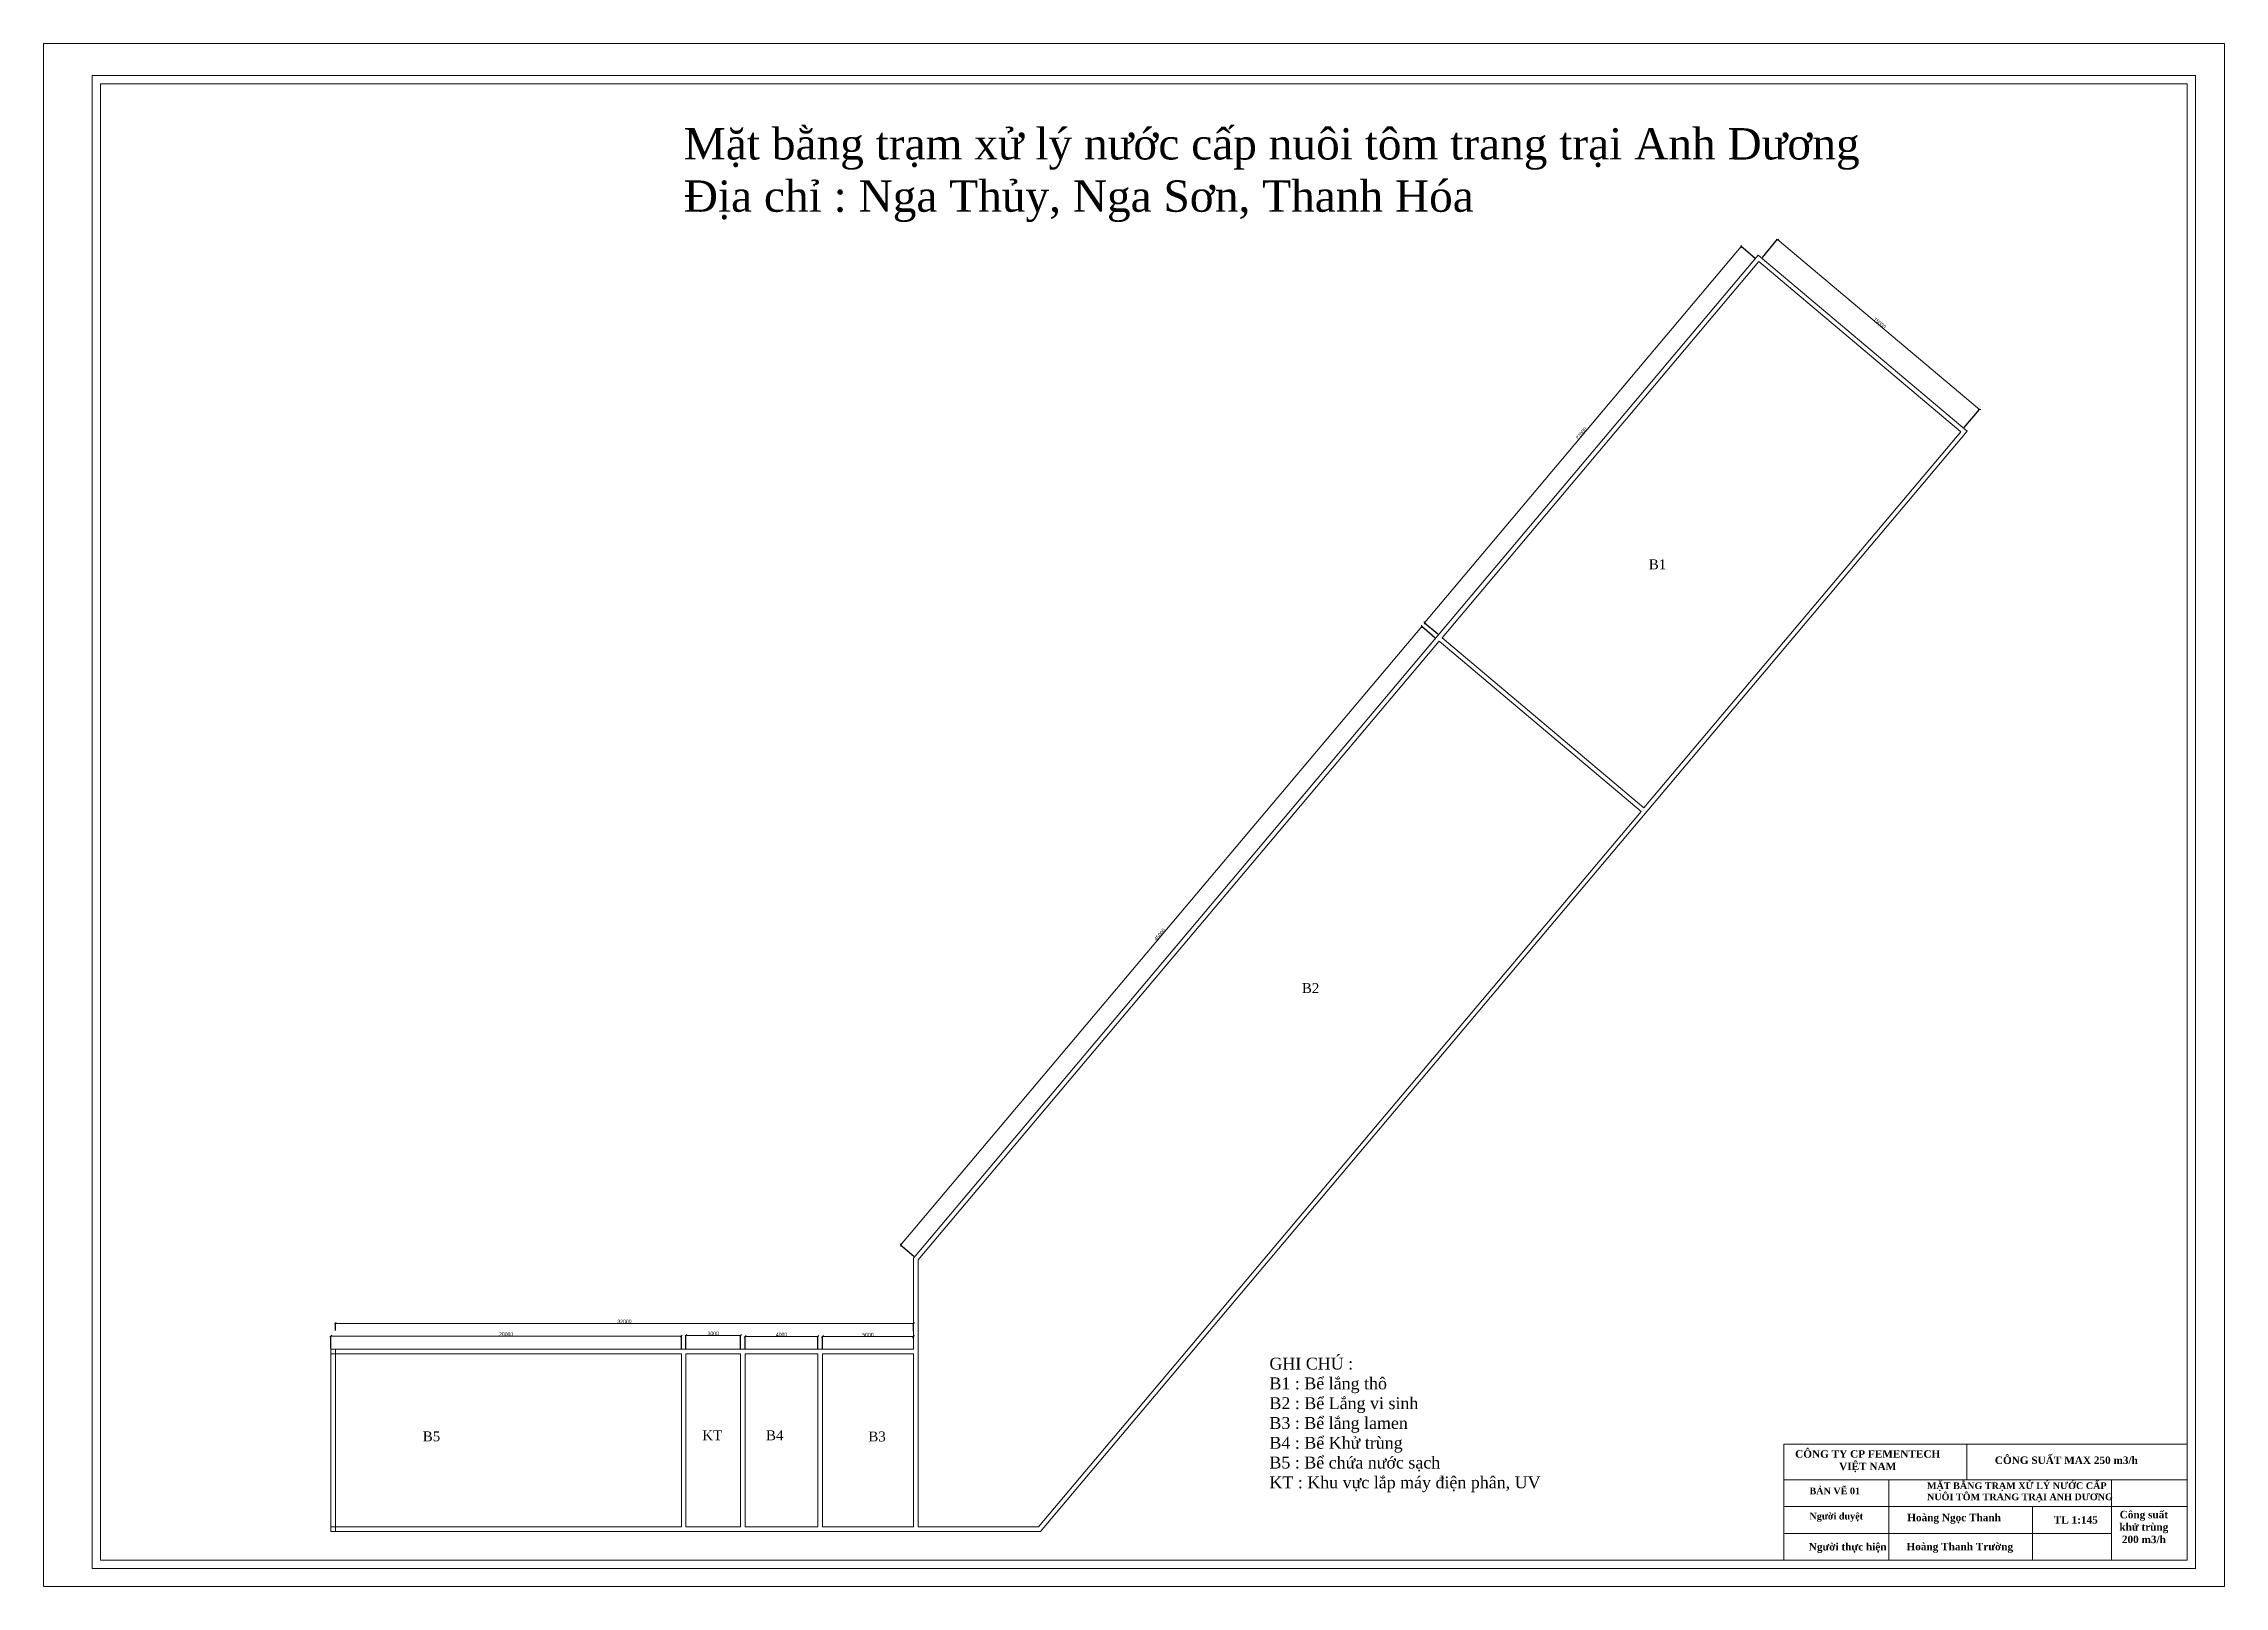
# Model space of a CAD drawing. Header units: millimetres. Extents: x 206353 to 629410, y -310207 to -126865.
# Drawn here: x 452125 to 571888, y -211546 to -126865 of the extents above; entities that cross this region are included whole.
import ezdxf

# ---------------------------------------------------------------- set-up
doc = ezdxf.new("R2010")
doc.units = ezdxf.units.MM
doc.header["$LTSCALE"] = 10
doc.header["$MEASUREMENT"] = 0
doc.layers.add('bao quanh', color=255, linetype='Continuous')
doc.layers.add('NETCHINH', color=1, linetype='Continuous', lineweight=50)
doc.styles.add('Annotative', font='arial.ttf')
doc.styles.add('CHU', font='times.ttf', dxfattribs={"height": 700})
doc.styles.add('dim', font='vnroman5.shx')
doc.dimstyles.new('iso', dxfattribs={"dimtxt": 200, "dimasz": 100, "dimexe": 2, "dimexo": 300, "dimgap": 1, "dimtad": 1, "dimtoh": 1, "dimdec": 0, "dimzin": 0, "dimdsep": 46, "dimtxsty": 'Annotative', "dimblk": 'OBLIQUE', "dimcen": 0.05, "dimclrt": 4, "dimadec": 0, "dimazin": 0, "dimtfac": 1, "dimtdec": 0, "dimtix": 1, "dimtmove": 2, "dimatfit": 3, "dimfxl": 1, "dimtolj": 1, "dimtzin": 0, "dimlwd": 5, "dimlwe": -1, "dimarcsym": 0})

msp = doc.modelspace()

# ---------------------------------------------------------------- texts
at = {"layer": 'bao quanh', "color": 2, "linetype": 'ByBlock', "lineweight": 5, "ltscale": 300, "attachment_point": 1, "style": 'dim'}
for s, width, insert, char_height in [('{\\fTimes New Roman|b0|i0|c0|p18;Mặt bằng trạm xử lý nước cấp nuôi tôm trang trại Anh Dương\\PĐịa chỉ : Nga Thủy, Nga Sơn, Thanh Hóa}', 61889.897, (487280.1, -131503.3), 1720.889), ('{\\fTimes New Roman|b0|i0|c0|p18;\\PB1}', 9477.405, (540278.3, -154268.6), 543.21), ('{\\fTimes New Roman|b0|i0|c0|p18;\\PB2}', 9477.405, (521225.6, -177528.6), 543.21), ('{\\fTimes New Roman|b0|i0|c0|p18;GHI CHÚ :\\PB1 : Bể lắng thô\\PB2 : Bể Lắng vi sinh\\PB3 : Bể lắng lamen \\PB4 : Bể Khử trùng\\PB5 : Bể chứa nước sạch\\PKT : Khu vực lắp máy điện phân, UV}', 16490.956, (519444.4, -198992.3), 651.852), ('{\\fTimes New Roman|b0|i0|c0|p18;\\PB5}', 9477.405, (472946.8, -202134.2), 543.21), ('{\\fTimes New Roman|b0|i0|c0|p18;KT}', 9477.405, (488298.9, -202983.2), 543.21), ('{\\fTimes New Roman|b0|i0|c0|p18;\\PB4}', 9477.405, (491798.3, -202077.8), 543.21), ('{\\fTimes New Roman|b0|i0|c0|p18;\\PB3}', 9477.405, (497419.8, -202140.5), 543.21)]:
    msp.add_mtext_dynamic_manual_height_columns(s, width=width, gutter_width=1, heights=[0], dxfattribs=dict(at, insert=insert, char_height=char_height))
at = {"layer": 'NETCHINH', "lineweight": 5, "style": 'CHU'}
for s, insert, char_height, width, attachment_point in [('{\\fTimes New Roman|b1|i0|c0|p18;CÔNG TY CP FEMENTECH VIỆT NAM}', (552299.8, -204072.9), 408.575, 9142.89, 2), ('{\\fTimes New Roman|b1|i0|c0|p18;CÔNG SUẤT MAX 250 m3/h}', (563208.6, -204417.5), 408.575, 10529.843, 2), ('{\\fTimes New Roman|b1|i0|c0|p18;MẶT BẰNG TRẠM XỬ LÝ NƯỚC CẤP NUÔI TÔM TRANG TRẠI ANH DƯƠNG}', (555555.4, -205837.5), 367.718, 10387.94, 1), ('{\\fTimes New Roman|b1|i0|c0|p18;BẢN VẼ 01}', (549102.9, -206125.5), 367.718, 3904.085, 1), ('{\\fTimes New Roman|b1|i0|c0|p18;Người duyệt}', (549102.9, -207506.8), 367.718, 3904.085, 1), ('{\\fTimes New Roman|b1|i0|c0|p18;Hoàng Ngọc Thanh}', (554471, -207562.5), 408.575, 12508.828, 1), ('{\\fTimes New Roman|b1|i0|c0|p18;TL 1:145}', (562518.7, -207694), 408.575, 3904.085, 1), ('{\\fTimes New Roman|b1|i0|c0|p18;Công suất \\Pkhử trùng\\P200 m3/h}', (567465.4, -207401.5), 408.575, 10529.843, 2), ('{\\fTimes New Roman|b1|i0|c0|p18;Người thực hiện}', (549065.1, -209167.2), 408.575, 5141.948, 1), ('{\\fTimes New Roman|b1|i0|c0|p18;Hoàng Thanh Trường}', (554428.6, -209156.8), 408.575, 6483.748, 1)]:
    msp.add_mtext(s, dxfattribs=dict(at, insert=insert, char_height=char_height, width=width, attachment_point=attachment_point))

# ---------------------------------------------------------------- blocks, each defined once
blk = doc.blocks.new('_Oblique')
at = {"color": 0, "linetype": 'ByBlock', "lineweight": -2}
blk.add_line((-0.5, -0.5), (0.5, 0.5), dxfattribs=at)
blk = doc.blocks.new('*D96')
at = {"layer": 'bao quanh', "color": 0, "ltscale": 300, "transparency": 16777216}
for p, q in [((494899, -198484), (494899, -197832)), ((499899, -197934), (499899, -197832))]:
    blk.add_line(p, q, dxfattribs=at)
at = {"layer": 'bao quanh', "color": 0, "lineweight": 5, "ltscale": 300, "transparency": 16777216}
blk.add_line((494899, -197834), (499899, -197834), dxfattribs=at)
at = {"layer": 'Defpoints', "color": 0, "linetype": 'ByBlock', "lineweight": 5, "ltscale": 300, "transparency": 16777216}
for p in [(494899, -198784), (499899, -197834), (499899, -198234)]:
    blk.add_point(p, dxfattribs=at)
at = {"layer": 'bao quanh', "color": 0, "linetype": 'ByBlock', "lineweight": 5, "ltscale": 300, "transparency": 16777216, "xscale": 100, "yscale": 100, "zscale": 100, "rotation": 180}
blk.add_blockref('_Oblique', (494899, -197834), dxfattribs=at)
at = {"layer": 'bao quanh', "color": 0, "linetype": 'ByBlock', "lineweight": 5, "ltscale": 300, "transparency": 16777216, "xscale": 100, "yscale": 100, "zscale": 100}
blk.add_blockref('_Oblique', (499899, -197834), dxfattribs=at)
at = {"layer": 'bao quanh', "color": 4, "linetype": 'ByBlock', "lineweight": 5, "ltscale": 300, "transparency": 16777216, "insert": (497399, -197731), "char_height": 200, "attachment_point": 5, "style": 'Annotative'}
blk.add_mtext('\\A1;5000', dxfattribs=at)
blk = doc.blocks.new('*D97')
at = {"layer": 'bao quanh', "color": 0, "ltscale": 300, "transparency": 16777216}
for p, q in [((490649, -198484), (490649, -197826)), ((494649, -198484), (494649, -197826))]:
    blk.add_line(p, q, dxfattribs=at)
at = {"layer": 'bao quanh', "color": 0, "lineweight": 5, "ltscale": 300, "transparency": 16777216}
blk.add_line((494649, -197828), (490649, -197828), dxfattribs=at)
at = {"layer": 'Defpoints', "color": 0, "linetype": 'ByBlock', "lineweight": 5, "ltscale": 300, "transparency": 16777216}
for p in [(490649, -197828), (490649, -198784), (494649, -198784)]:
    blk.add_point(p, dxfattribs=at)
at = {"layer": 'bao quanh', "color": 0, "linetype": 'ByBlock', "lineweight": 5, "ltscale": 300, "transparency": 16777216, "xscale": 100, "yscale": 100, "zscale": 100, "rotation": 180}
blk.add_blockref('_Oblique', (490649, -197828), dxfattribs=at)
at = {"layer": 'bao quanh', "color": 0, "linetype": 'ByBlock', "lineweight": 5, "ltscale": 300, "transparency": 16777216, "xscale": 100, "yscale": 100, "zscale": 100}
blk.add_blockref('_Oblique', (494649, -197828), dxfattribs=at)
at = {"layer": 'bao quanh', "color": 4, "linetype": 'ByBlock', "lineweight": 5, "ltscale": 300, "transparency": 16777216, "insert": (492649, -197724), "char_height": 200, "attachment_point": 5, "style": 'Annotative'}
blk.add_mtext('\\A1;4000', dxfattribs=at)
blk = doc.blocks.new('*D98')
at = {"layer": 'bao quanh', "color": 0, "ltscale": 300, "transparency": 16777216}
for p, q in [((487399, -198484), (487399, -197765)), ((490399, -198484), (490399, -197765))]:
    blk.add_line(p, q, dxfattribs=at)
at = {"layer": 'bao quanh', "color": 0, "lineweight": 5, "ltscale": 300, "transparency": 16777216}
blk.add_line((490399, -197767), (487399, -197767), dxfattribs=at)
at = {"layer": 'Defpoints', "color": 0, "linetype": 'ByBlock', "lineweight": 5, "ltscale": 300, "transparency": 16777216}
for p in [(487399, -197767), (487399, -198784), (490399, -198784)]:
    blk.add_point(p, dxfattribs=at)
at = {"layer": 'bao quanh', "color": 0, "linetype": 'ByBlock', "lineweight": 5, "ltscale": 300, "transparency": 16777216, "xscale": 100, "yscale": 100, "zscale": 100, "rotation": 180}
blk.add_blockref('_Oblique', (487399, -197767), dxfattribs=at)
at = {"layer": 'bao quanh', "color": 0, "linetype": 'ByBlock', "lineweight": 5, "ltscale": 300, "transparency": 16777216, "xscale": 100, "yscale": 100, "zscale": 100}
blk.add_blockref('_Oblique', (490399, -197767), dxfattribs=at)
at = {"layer": 'bao quanh', "color": 4, "linetype": 'ByBlock', "lineweight": 5, "ltscale": 300, "transparency": 16777216, "insert": (488899, -197663), "char_height": 200, "attachment_point": 5, "style": 'Annotative'}
blk.add_mtext('\\A1;3000', dxfattribs=at)
blk = doc.blocks.new('*D99')
at = {"layer": 'bao quanh', "color": 0, "ltscale": 300, "transparency": 16777216}
for p, q in [((467899, -198484), (467899, -197809)), ((487149, -198484), (487149, -197809))]:
    blk.add_line(p, q, dxfattribs=at)
at = {"layer": 'bao quanh', "color": 0, "lineweight": 5, "ltscale": 300, "transparency": 16777216}
blk.add_line((487149, -197811), (467899, -197811), dxfattribs=at)
at = {"layer": 'Defpoints', "color": 0, "linetype": 'ByBlock', "lineweight": 5, "ltscale": 300, "transparency": 16777216}
for p in [(467899, -197811), (467899, -198784), (487149, -198784)]:
    blk.add_point(p, dxfattribs=at)
at = {"layer": 'bao quanh', "color": 0, "linetype": 'ByBlock', "lineweight": 5, "ltscale": 300, "transparency": 16777216, "xscale": 100, "yscale": 100, "zscale": 100, "rotation": 180}
blk.add_blockref('_Oblique', (467899, -197811), dxfattribs=at)
at = {"layer": 'bao quanh', "color": 0, "linetype": 'ByBlock', "lineweight": 5, "ltscale": 300, "transparency": 16777216, "xscale": 100, "yscale": 100, "zscale": 100}
blk.add_blockref('_Oblique', (487149, -197811), dxfattribs=at)
at = {"layer": 'bao quanh', "color": 4, "linetype": 'ByBlock', "lineweight": 5, "ltscale": 300, "transparency": 16777216, "insert": (477524, -197708), "char_height": 200, "attachment_point": 5, "style": 'Annotative'}
blk.add_mtext('\\A1;20000', dxfattribs=at)
blk = doc.blocks.new('*D100')
at = {"layer": 'bao quanh', "color": 0, "ltscale": 300, "transparency": 16777216}
for p, q in [((468149, -197495), (468149, -197106)), ((499899, -197534), (499899, -197106))]:
    blk.add_line(p, q, dxfattribs=at)
at = {"layer": 'bao quanh', "color": 0, "lineweight": 5, "ltscale": 300, "transparency": 16777216}
blk.add_line((499899, -197108), (468149, -197108), dxfattribs=at)
at = {"layer": 'Defpoints', "color": 0, "linetype": 'ByBlock', "lineweight": 5, "ltscale": 300, "transparency": 16777216}
for p in [(468149, -197108), (468149, -197795), (499899, -197834)]:
    blk.add_point(p, dxfattribs=at)
at = {"layer": 'bao quanh', "color": 0, "linetype": 'ByBlock', "lineweight": 5, "ltscale": 300, "transparency": 16777216, "xscale": 100, "yscale": 100, "zscale": 100, "rotation": 180}
blk.add_blockref('_Oblique', (468149, -197108), dxfattribs=at)
at = {"layer": 'bao quanh', "color": 0, "linetype": 'ByBlock', "lineweight": 5, "ltscale": 300, "transparency": 16777216, "xscale": 100, "yscale": 100, "zscale": 100}
blk.add_blockref('_Oblique', (499899, -197108), dxfattribs=at)
at = {"layer": 'bao quanh', "color": 4, "linetype": 'ByBlock', "lineweight": 5, "ltscale": 300, "transparency": 16777216, "insert": (484024, -197005), "char_height": 200, "attachment_point": 5, "style": 'Annotative'}
blk.add_mtext('\\A1;32000', dxfattribs=at)
blk = doc.blocks.new('*D101')
at = {"layer": 'bao quanh', "color": 0, "lineweight": 5, "ltscale": 300, "transparency": 16777216}
blk.add_line((545348, -138005), (527951, -158653), dxfattribs=at)
at = {"layer": 'bao quanh', "color": 0, "ltscale": 300, "transparency": 16777216}
for p, q in [((546094, -138633), (545347, -138004)), ((528696, -159281), (527949, -158651))]:
    blk.add_line(p, q, dxfattribs=at)
at = {"layer": 'Defpoints', "color": 0, "linetype": 'ByBlock', "lineweight": 5, "ltscale": 300, "transparency": 16777216}
for p in [(546323, -138826), (527951, -158653), (528925, -159474)]:
    blk.add_point(p, dxfattribs=at)
at = {"layer": 'bao quanh', "color": 0, "linetype": 'ByBlock', "lineweight": 5, "ltscale": 300, "transparency": 16777216, "xscale": 100, "yscale": 100, "zscale": 100}
for p, rotation in [((545348, -138005), 49.88268332189499), ((527951, -158653), 229.882683321895)]:
    blk.add_blockref('_Oblique', p, dxfattribs=dict(at, rotation=rotation))
at = {"layer": 'bao quanh', "color": 4, "linetype": 'ByBlock', "lineweight": 5, "ltscale": 300, "transparency": 16777216, "insert": (536571, -148262), "char_height": 200, "attachment_point": 5, "rotation": 49.88268, "style": 'Annotative'}
blk.add_mtext('\\A1;27000', dxfattribs=at)
blk = doc.blocks.new('*D102')
at = {"layer": 'bao quanh', "color": 0, "lineweight": 5, "ltscale": 300, "transparency": 16777216}
blk.add_line((527807, -158859), (499192, -192819), dxfattribs=at)
at = {"layer": 'bao quanh', "color": 0, "ltscale": 300, "transparency": 16777216}
for p, q in [((528535, -159472), (527805, -158857)), ((499920, -193432), (499190, -192818))]:
    blk.add_line(p, q, dxfattribs=at)
at = {"layer": 'Defpoints', "color": 0, "linetype": 'ByBlock', "lineweight": 5, "ltscale": 300, "transparency": 16777216}
for p in [(528764, -159665), (499192, -192819), (500149, -193626)]:
    blk.add_point(p, dxfattribs=at)
at = {"layer": 'bao quanh', "color": 0, "linetype": 'ByBlock', "lineweight": 5, "ltscale": 300, "transparency": 16777216, "xscale": 100, "yscale": 100, "zscale": 100}
for p, rotation in [((527807, -158859), 49.88268332189507), ((499192, -192819), 229.8826833218951)]:
    blk.add_blockref('_Oblique', p, dxfattribs=dict(at, rotation=rotation))
at = {"layer": 'bao quanh', "color": 4, "linetype": 'ByBlock', "lineweight": 5, "ltscale": 300, "transparency": 16777216, "insert": (513421, -175772), "char_height": 200, "attachment_point": 5, "rotation": 49.88268, "style": 'Annotative'}
blk.add_mtext('\\A1;45000', dxfattribs=at)
blk = doc.blocks.new('*D103')
at = {"layer": 'bao quanh', "color": 0, "ltscale": 300, "transparency": 16777216}
for p, q in [((546516, -138597), (547352, -137605)), ((557605, -147940), (558440, -146949))]:
    blk.add_line(p, q, dxfattribs=at)
at = {"layer": 'bao quanh', "color": 0, "lineweight": 5, "ltscale": 300, "transparency": 16777216}
blk.add_line((547350, -137607), (558439, -146950), dxfattribs=at)
at = {"layer": 'Defpoints', "color": 0, "linetype": 'ByBlock', "lineweight": 5, "ltscale": 300, "transparency": 16777216}
for p in [(546323, -138826), (558439, -146950), (557411, -148170)]:
    blk.add_point(p, dxfattribs=at)
at = {"layer": 'bao quanh', "color": 0, "linetype": 'ByBlock', "lineweight": 5, "ltscale": 300, "transparency": 16777216, "xscale": 100, "yscale": 100, "zscale": 100}
for p, rotation in [((547350, -137607), 139.8826833218953), ((558439, -146950), 319.8826833218953)]:
    blk.add_blockref('_Oblique', p, dxfattribs=dict(at, rotation=rotation))
at = {"layer": 'bao quanh', "color": 4, "linetype": 'ByBlock', "lineweight": 5, "ltscale": 300, "transparency": 16777216, "insert": (552961, -142200), "char_height": 200, "attachment_point": 5, "rotation": 319.88268, "style": 'Annotative'}
blk.add_mtext('\\A1;15000', dxfattribs=at)

# ---------------------------------------------------------------- dimensions: what is measured, and where the dimension line sits
at = {"layer": 'bao quanh', "color": 2, "linetype": 'ByBlock', "lineweight": 5, "ltscale": 300}
for p1, p2, distance, text, picture, middle in [((546322.9, -138826.4), (557411.5, -148169.5), 1594.6, '15000', '*D103', (552961.2, -142199.7)), ((528764.3, -159665.2), (500149.3, -193625.7), -1251.9, '45000', '*D102', (513420.5, -175772.3))]:
    dim = msp.add_aligned_dim(p1=p1, p2=p2, distance=distance, text=text, dimstyle='iso', dxfattribs=at)
    dim.commit()
    dim.dimension.update_dxf_attribs({"geometry": picture, "text_midpoint": middle})
dim = msp.add_aligned_dim(p1=(546322.9, -138826.4), p2=(528925.4, -159474), distance=-1274.6, dimstyle='iso', dxfattribs=at)
dim.commit()
dim.dimension.update_dxf_attribs({"geometry": '*D101', "text_midpoint": (536570.6, -148262.5)})
for base, p1, p2, text, picture, middle in [((467899.3, -197811.4), (487149.3, -198784.4), (467899.3, -198784.4), '20000', '*D99', (477524.3, -197708.3)), ((468149.3, -197108.3), (499899.3, -197834.3), (468149.3, -197795.4), '32000', '*D100', (484024.3, -197005.1))]:
    dim = msp.add_linear_dim(base=base, p1=p1, p2=p2, text=text, dimstyle='iso', dxfattribs=at)
    dim.commit()
    dim.dimension.update_dxf_attribs({"geometry": picture, "text_midpoint": middle})
for base, p1, p2, picture, middle in [((487399.3, -197766.6), (490399.3, -198784.4), (487399.3, -198784.4), '*D98', (488899.3, -197663.5)), ((490649.3, -197827.6), (494649.3, -198784.4), (490649.3, -198784.4), '*D97', (492649.3, -197724.5)), ((499899.3, -197834.3), (494899.3, -198784.4), (499899.3, -198234.4), '*D96', (497399.3, -197731.2))]:
    dim = msp.add_linear_dim(base=base, p1=p1, p2=p2, dimstyle='iso', dxfattribs=at)
    dim.commit()
    dim.dimension.update_dxf_attribs({"geometry": picture, "text_midpoint": middle})

# ---------------------------------------------------------------- linework, layer by layer
at = {"layer": 'bao quanh', "color": 2, "linetype": 'ByBlock', "lineweight": 5, "ltscale": 300}
for p, q in [((499899.3, -193534.4), (546292.8, -138474.1)), ((528925.4, -159474), (546322.9, -138826.4)), ((546292.8, -138474.1), (557763.7, -148139.4)), ((546322.9, -138826.4), (557411.5, -148169.5)), ((500149.3, -193625.7), (528764.3, -159665.2)), ((528764.3, -159665.2), (539852.8, -169008.3)), ((528925.4, -159474), (540013.9, -168817.2)), ((499899.3, -193534.4), (499899.3, -198534.4)), ((500149.3, -193625.7), (500149.3, -208284.4)), ((499899.3, -198534.4), (467899.3, -198534.4)), ((467899.3, -198534.4), (467899.3, -208534.4)), ((487149.3, -198784.4), (467899.3, -198784.4)), ((468149.3, -198534.4), (468149.3, -208534.4)), ((487149.3, -198784.4), (487149.3, -208284.4)), ((487399.3, -198784.4), (487399.3, -208284.4)), ((490399.3, -198784.4), (487399.3, -198784.4)), ((490399.3, -198784.4), (490399.3, -208284.4)), ((490649.3, -198784.4), (490649.3, -208284.4)), ((494649.3, -198784.4), (490649.3, -198784.4)), ((494649.3, -198784.4), (494649.3, -208284.4)), ((494899.3, -198784.4), (494899.3, -208284.4)), ((499899.3, -198784.4), (494899.3, -198784.4)), ((499899.3, -198784.4), (499899.3, -208284.4)), ((506875.2, -208534.4), (506875.2, -208534.4))]:
    msp.add_line(p, q, dxfattribs=at)
for points in [[(467899.3, -208534.4), (506875.2, -208534.4), (557763.7, -148139.4)], [(540013.9, -168817.2), (557411.5, -148169.5)], [(500149.3, -208284.4), (506759, -208284.4), (539852.8, -169008.3)], [(467899.3, -208284.4), (487149.3, -208284.4)], [(487399.3, -208284.4), (490399.3, -208284.4)], [(490649.3, -208284.4), (494649.3, -208284.4)], [(494899.3, -208284.4), (499899.3, -208284.4)]]:
    msp.add_lwpolyline(points, dxfattribs=at)
at = {"layer": 'NETCHINH', "color": 5, "lineweight": 5}
for p, q in [((569863.2, -203736), (547698.5, -203736)), ((547698.5, -203736), (547698.5, -210109.8)), ((557747.2, -205697.2), (557747.2, -203736)), ((569863.2, -205697.2), (547698.5, -205697.2)), ((553452.4, -205697.2), (553452.4, -210109.8)), ((565690.7, -210109.8), (565690.7, -205697.2)), ((569863.2, -207168), (547698.5, -207168)), ((561344.4, -207168), (561344.4, -210109.8)), ((547698.5, -208638.9), (565690.7, -208638.9))]:
    msp.add_line(p, q, dxfattribs=at)
for points in [[(571887.7, -211545.7), (571887.7, -126865.1), (452125.1, -126865.1), (452125.1, -211545.7), (571887.7, -211545.7)], [(455243.2, -210109.8), (455243.2, -129075.7), (569848.6, -129075.7), (569848.6, -210109.8), (455243.2, -210109.8)]]:
    msp.add_lwpolyline(points, dxfattribs=at)
msp.add_lwpolyline([(454789.2, -210563.8), (570302.6, -210563.8), (570302.6, -128621.7), (454789.2, -128621.7)], close=True, dxfattribs=at)

msp.set_redraw_order([(e.dxf.handle, doc.entitydb.next_handle()) for e in msp.query("TEXT MTEXT ATTDEF DIMENSION ARC_DIMENSION")])  # texts and dimensions are drawn at this point

doc.saveas('drawing.dxf')
